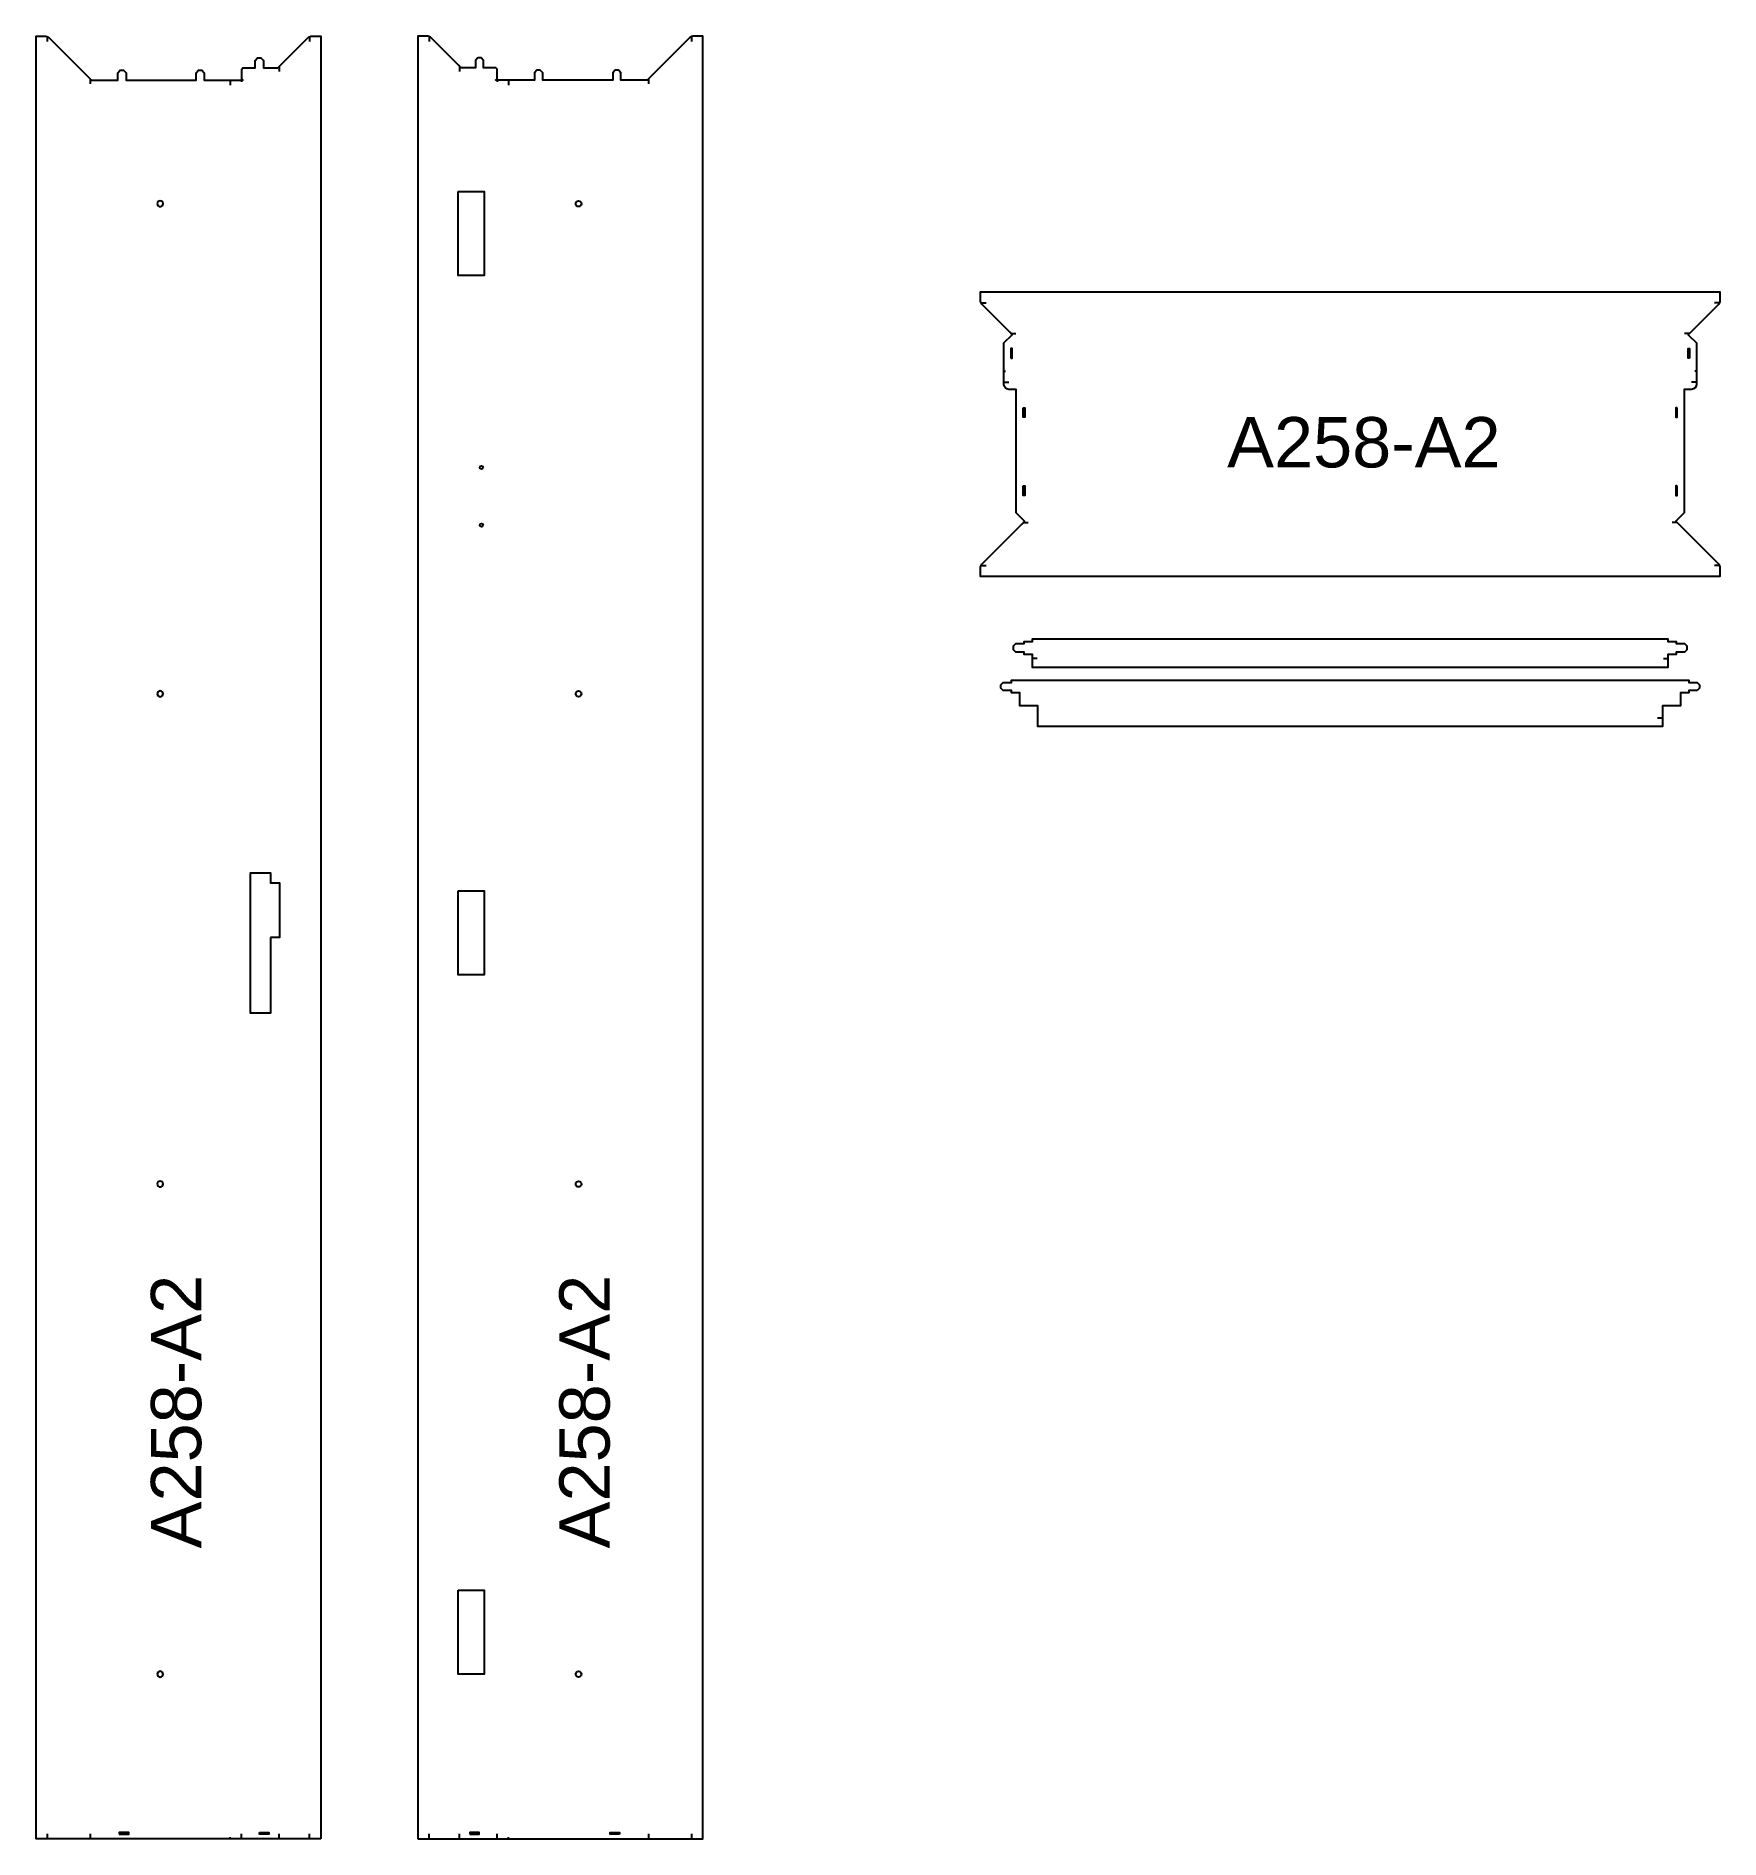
# Model space of a CAD drawing. Header units: inches. Extents: x 5699 to 12603, y -5236 to 4210.
# Drawn here: x 10558 to 12603, y 14 to 2203 of the extents above; entities that cross this region are included whole.
import ezdxf

# ---------------------------------------------------------------- set-up
doc = ezdxf.new("R2010")
doc.units = ezdxf.units.IN
doc.header["$MEASUREMENT"] = 0
doc.linetypes.add('CENTERX2', pattern=[20.32, 12.7, -2.54, 2.54, -2.54])
doc.styles.get("Standard").update_dxf_attribs({"font": 'arial.ttf'})

msp = doc.modelspace()

# ---------------------------------------------------------------- texts
at = {"color": 1, "insert": (12004.825, 1740.095), "char_height": 61.1029, "width": 332.3439, "attachment_point": 1}
msp.add_mtext('A258-A2', dxfattribs=at)
at = {"color": 1, "char_height": 61.1029, "width": 332.3439, "attachment_point": 7, "rotation": 90}
for insert in [(10759.927, 366.747), (11255.925, 366.747)]:
    msp.add_mtext('A258-A2', dxfattribs=dict(at, insert=insert))

# ---------------------------------------------------------------- blocks, each defined once
blk = doc.blocks.new('*U39')
at = {"color": 0}
blk.add_circle((0, 0), 3.5, dxfattribs=at)
blk = doc.blocks.new('*U41')
at = {"color": 0, "linetype": 'ByBlock', "lineweight": -2, "transparency": 16777216, "rotation": 270}
for p in [(1090, 1999.1), (1090, 1404.1), (1090, 809.1), (1090, 214.1)]:
    blk.add_blockref('*U39', p, dxfattribs=at)
blk = doc.blocks.new('*U42')
at = {"color": 0}
blk.add_circle((0, 0), 3.5, dxfattribs=at)
blk = doc.blocks.new('*U43')
at = {"color": 0, "linetype": 'ByBlock', "lineweight": -2, "transparency": 16777216, "rotation": 270}
for p in [(1090, 1999.1), (1090, 1404.1), (1090, 809.1), (1090, 214.1)]:
    blk.add_blockref('*U42', p, dxfattribs=at)

# ---------------------------------------------------------------- linework, layer by layer
at = {"color": 1, "linetype": 'CENTERX2'}
for p, q in [((10572.061, 2201.85), (10572.061, 2195.85)), ((10890.73, 2201.85), (10890.73, 2195.85)), ((11035.764, 2201.85), (11035.764, 2195.85)), ((11354.432, 2201.85), (11354.432, 2195.85)), ((10624.195, 2150.6), (10624.195, 2144.6)), ((10794.328, 2149.1), (10794.328, 2143.1)), ((10807.962, 2149.1), (10807.962, 2147.1)), ((10853.596, 2165.6), (10853.596, 2159.6)), ((11072.897, 2165.6), (11072.897, 2159.6)), ((11118.531, 2149.1), (11118.531, 2147.1)), ((11132.165, 2149.1), (11132.165, 2143.1)), ((11302.298, 2150.6), (11302.298, 2144.6)), ((11774.059, 1446.88), (11768.059, 1446.88)), ((12534.559, 1446.88), (12540.559, 1446.88)), ((12527.559, 1374.974), (12533.559, 1374.974)), ((10572.061, 20.1), (10572.061, 14.1)), ((10624.195, 20.1), (10624.195, 14.1)), ((10794.328, 14.1), (10794.328, 16.1)), ((10807.962, 14.1), (10807.962, 20.1)), ((10853.596, 14.1), (10853.596, 20.1)), ((10890.73, 14.1), (10890.73, 20.1)), ((11035.764, 14.1), (11035.764, 20.1)), ((11072.897, 14.1), (11072.897, 20.1)), ((11118.531, 14.1), (11118.531, 20.1)), ((11132.165, 14.1), (11132.165, 16.1)), ((11302.298, 20.1), (11302.298, 14.1)), ((11354.432, 20.1), (11354.432, 14.1))]:
    msp.add_line(p, q, dxfattribs=at)
at = {"color": 1}
for p, q in [((11706.059, 1878.715), (11712.059, 1878.715)), ((12602.559, 1878.715), (12596.559, 1878.715)), ((11742.309, 1841.582), (11748.309, 1841.582)), ((12566.309, 1841.582), (12560.309, 1841.582)), ((11733.809, 1795.948), (11735.809, 1795.948)), ((12574.809, 1795.948), (12572.809, 1795.948)), ((11733.809, 1782.314), (11739.809, 1782.314)), ((12574.809, 1782.314), (12568.809, 1782.314)), ((11757.309, 1612.18), (11763.309, 1612.18)), ((12551.309, 1612.18), (12545.309, 1612.18)), ((11706.059, 1560.047), (11712.059, 1560.047)), ((12602.559, 1560.047), (12596.559, 1560.047))]:
    msp.add_line(p, q, dxfattribs=at)
at = {"color": 1, "linetype": 'Continuous', "lineweight": 25}
for points in [[(10904.297, 14.1), (10558.494, 14.1), (10558.494, 2202.6), (10570.494, 2202.6), (10573.628, 2201.1), (10622.628, 2152.1), (10625.762, 2149.1), (10657.762, 2149.1), (10657.762, 2158.1), (10660.762, 2161.1), (10664.762, 2161.1), (10667.762, 2158.1), (10667.762, 2149.1), (10752.762, 2149.1), (10752.762, 2158.1), (10755.762, 2161.1), (10759.762, 2161.1), (10762.762, 2158.1), (10762.762, 2149.1), (10809.529, 2149.1), (10809.529, 2149.3), (10808.229, 2149.3), (10808.229, 2162.6), (10809.529, 2164.1), (10824.529, 2164.1), (10824.529, 2173.1), (10827.529, 2176.1), (10831.529, 2176.1), (10834.529, 2173.1), (10834.529, 2164.1), (10852.029, 2164.1), (10855.163, 2167.1), (10889.163, 2201.1), (10892.297, 2202.6), (10904.297, 2202.6)], [(11022.197, 14.1), (11367.999, 14.1), (11367.999, 2202.6), (11355.999, 2202.6), (11352.865, 2201.1), (11303.865, 2152.1), (11300.732, 2149.1), (11268.732, 2149.1), (11268.732, 2158.1), (11265.732, 2161.1), (11261.732, 2161.1), (11258.732, 2158.1), (11258.732, 2149.1), (11173.732, 2149.1), (11173.732, 2158.1), (11170.732, 2161.1), (11166.732, 2161.1), (11163.732, 2158.1), (11163.732, 2149.1), (11116.964, 2149.1), (11116.964, 2149.3), (11118.264, 2149.3), (11118.264, 2162.6), (11116.964, 2164.1), (11101.964, 2164.1), (11101.964, 2173.1), (11098.964, 2176.1), (11094.964, 2176.1), (11091.964, 2173.1), (11091.964, 2164.1), (11074.464, 2164.1), (11071.33, 2167.1), (11037.33, 2201.1), (11034.197, 2202.6), (11022.197, 2202.6)], [(11742.109, 1811.765), (11744.009, 1811.765), (11744.009, 1823.265), (11742.109, 1823.265)], [(12566.509, 1811.765), (12564.609, 1811.765), (12564.609, 1823.265), (12566.509, 1823.265)], [(11757.109, 1751.497), (11759.009, 1751.497), (11759.009, 1739.997), (11757.109, 1739.997)], [(12551.509, 1751.497), (12549.609, 1751.497), (12549.609, 1739.997), (12551.509, 1739.997)], [(11757.109, 1656.497), (11759.009, 1656.497), (11759.009, 1644.997), (11757.109, 1644.997)], [(12551.509, 1656.497), (12549.609, 1656.497), (12549.609, 1644.997), (12551.509, 1644.997)], [(12560.559, 1464.947), (12550.559, 1464.947), (12550.559, 1467.447), (12540.559, 1467.447), (12540.559, 1470.447), (11768.059, 1470.447), (11768.059, 1467.447), (11758.059, 1467.447), (11758.059, 1464.947), (11748.059, 1464.947), (11745.059, 1461.947), (11745.059, 1457.947), (11748.059, 1454.947), (11758.059, 1454.947), (11758.059, 1452.447), (11768.059, 1452.447), (11768.059, 1436.313), (12540.559, 1436.313), (12540.559, 1452.447), (12550.559, 1452.447), (12550.559, 1454.947), (12560.559, 1454.947), (12563.559, 1457.947), (12563.559, 1461.947)], [(12575.559, 1408.041), (12565.559, 1408.041), (12565.559, 1405.541), (12555.559, 1405.541), (12555.559, 1389.541), (12533.559, 1389.541), (12533.559, 1364.407), (11775.059, 1364.407), (11775.059, 1389.541), (11753.059, 1389.541), (11753.059, 1405.541), (11743.059, 1405.541), (11743.059, 1408.041), (11733.059, 1408.041), (11730.059, 1411.041), (11730.059, 1415.041), (11733.059, 1418.041), (11743.059, 1418.041), (11743.059, 1420.541), (12565.559, 1420.541), (12565.559, 1418.041), (12575.559, 1418.041), (12578.559, 1415.041), (12578.559, 1411.041)], [(10659.512, 19.9), (10671.012, 19.9), (10671.012, 21.8), (10659.512, 21.8)], [(10829.779, 21.8), (10841.279, 21.8), (10841.279, 19.9), (10829.779, 19.9)], [(11085.214, 19.9), (11096.714, 19.9), (11096.714, 21.8), (11085.214, 21.8)], [(11266.982, 19.9), (11255.482, 19.9), (11255.482, 21.8), (11266.982, 21.8)]]:
    msp.add_lwpolyline(points, close=True, dxfattribs=at)
at = {"color": 1}
for points in [[(11071.08, 2014.1), (11102.58, 2014.1), (11102.58, 1912.1), (11071.08, 1912.1)], [(10843.212, 1108.35), (10843.212, 1016.35), (10818.712, 1016.35), (10818.712, 1186.85), (10843.212, 1186.85), (10843.212, 1174.85), (10854.196, 1174.85), (10854.196, 1108.35)], [(11071.08, 1165.1), (11102.58, 1165.1), (11102.58, 1063.1), (11071.08, 1063.1)], [(11071.097, 316.1), (11102.597, 316.1), (11102.597, 214.1), (11071.097, 214.1)]]:
    msp.add_lwpolyline(points, close=True, dxfattribs=at)
at = {"color": 1, "linetype": 'Continuous', "lineweight": 25}
msp.add_lwpolyline([(11706.809, 1877.148), (11705.309, 1880.282), (11705.309, 1892.282), (12603.309, 1892.282), (12603.309, 1880.282), (12601.809, 1877.148), (12567.809, 1843.148), (12564.809, 1840.015), (12574.809, 1830.015), (12574.809, 1779.747, -0.41421356), (12568.809, 1773.747), (12559.809, 1773.747), (12559.809, 1623.747), (12549.809, 1613.747), (12552.809, 1610.613), (12601.809, 1561.613), (12603.309, 1558.48), (12603.309, 1546.48), (11705.309, 1546.48), (11705.309, 1558.48), (11706.809, 1561.613), (11755.809, 1610.613), (11758.809, 1613.747), (11748.809, 1623.747), (11748.809, 1773.747), (11739.809, 1773.747, -0.41421356), (11733.809, 1779.747), (11733.809, 1830.015), (11743.809, 1840.015), (11740.809, 1843.148)], format="xyb", close=True, dxfattribs=at)
at = {"color": 1}
for centre in [(11099.331, 1678.94), (11099.331, 1608.94)]:
    msp.add_circle(centre, 2, dxfattribs=at)

# ---------------------------------------------------------------- block references
at = {"color": 1, "xscale": -1}
msp.add_blockref('*U41', (11799.217, 0), dxfattribs=at)
at = {"color": 1}
msp.add_blockref('*U43', (10127.277, 0), dxfattribs=at)

msp.set_redraw_order([(e.dxf.handle, doc.entitydb.next_handle()) for e in msp.query("TEXT MTEXT ATTDEF DIMENSION ARC_DIMENSION")])  # texts and dimensions are drawn at this point

doc.saveas('drawing.dxf')
